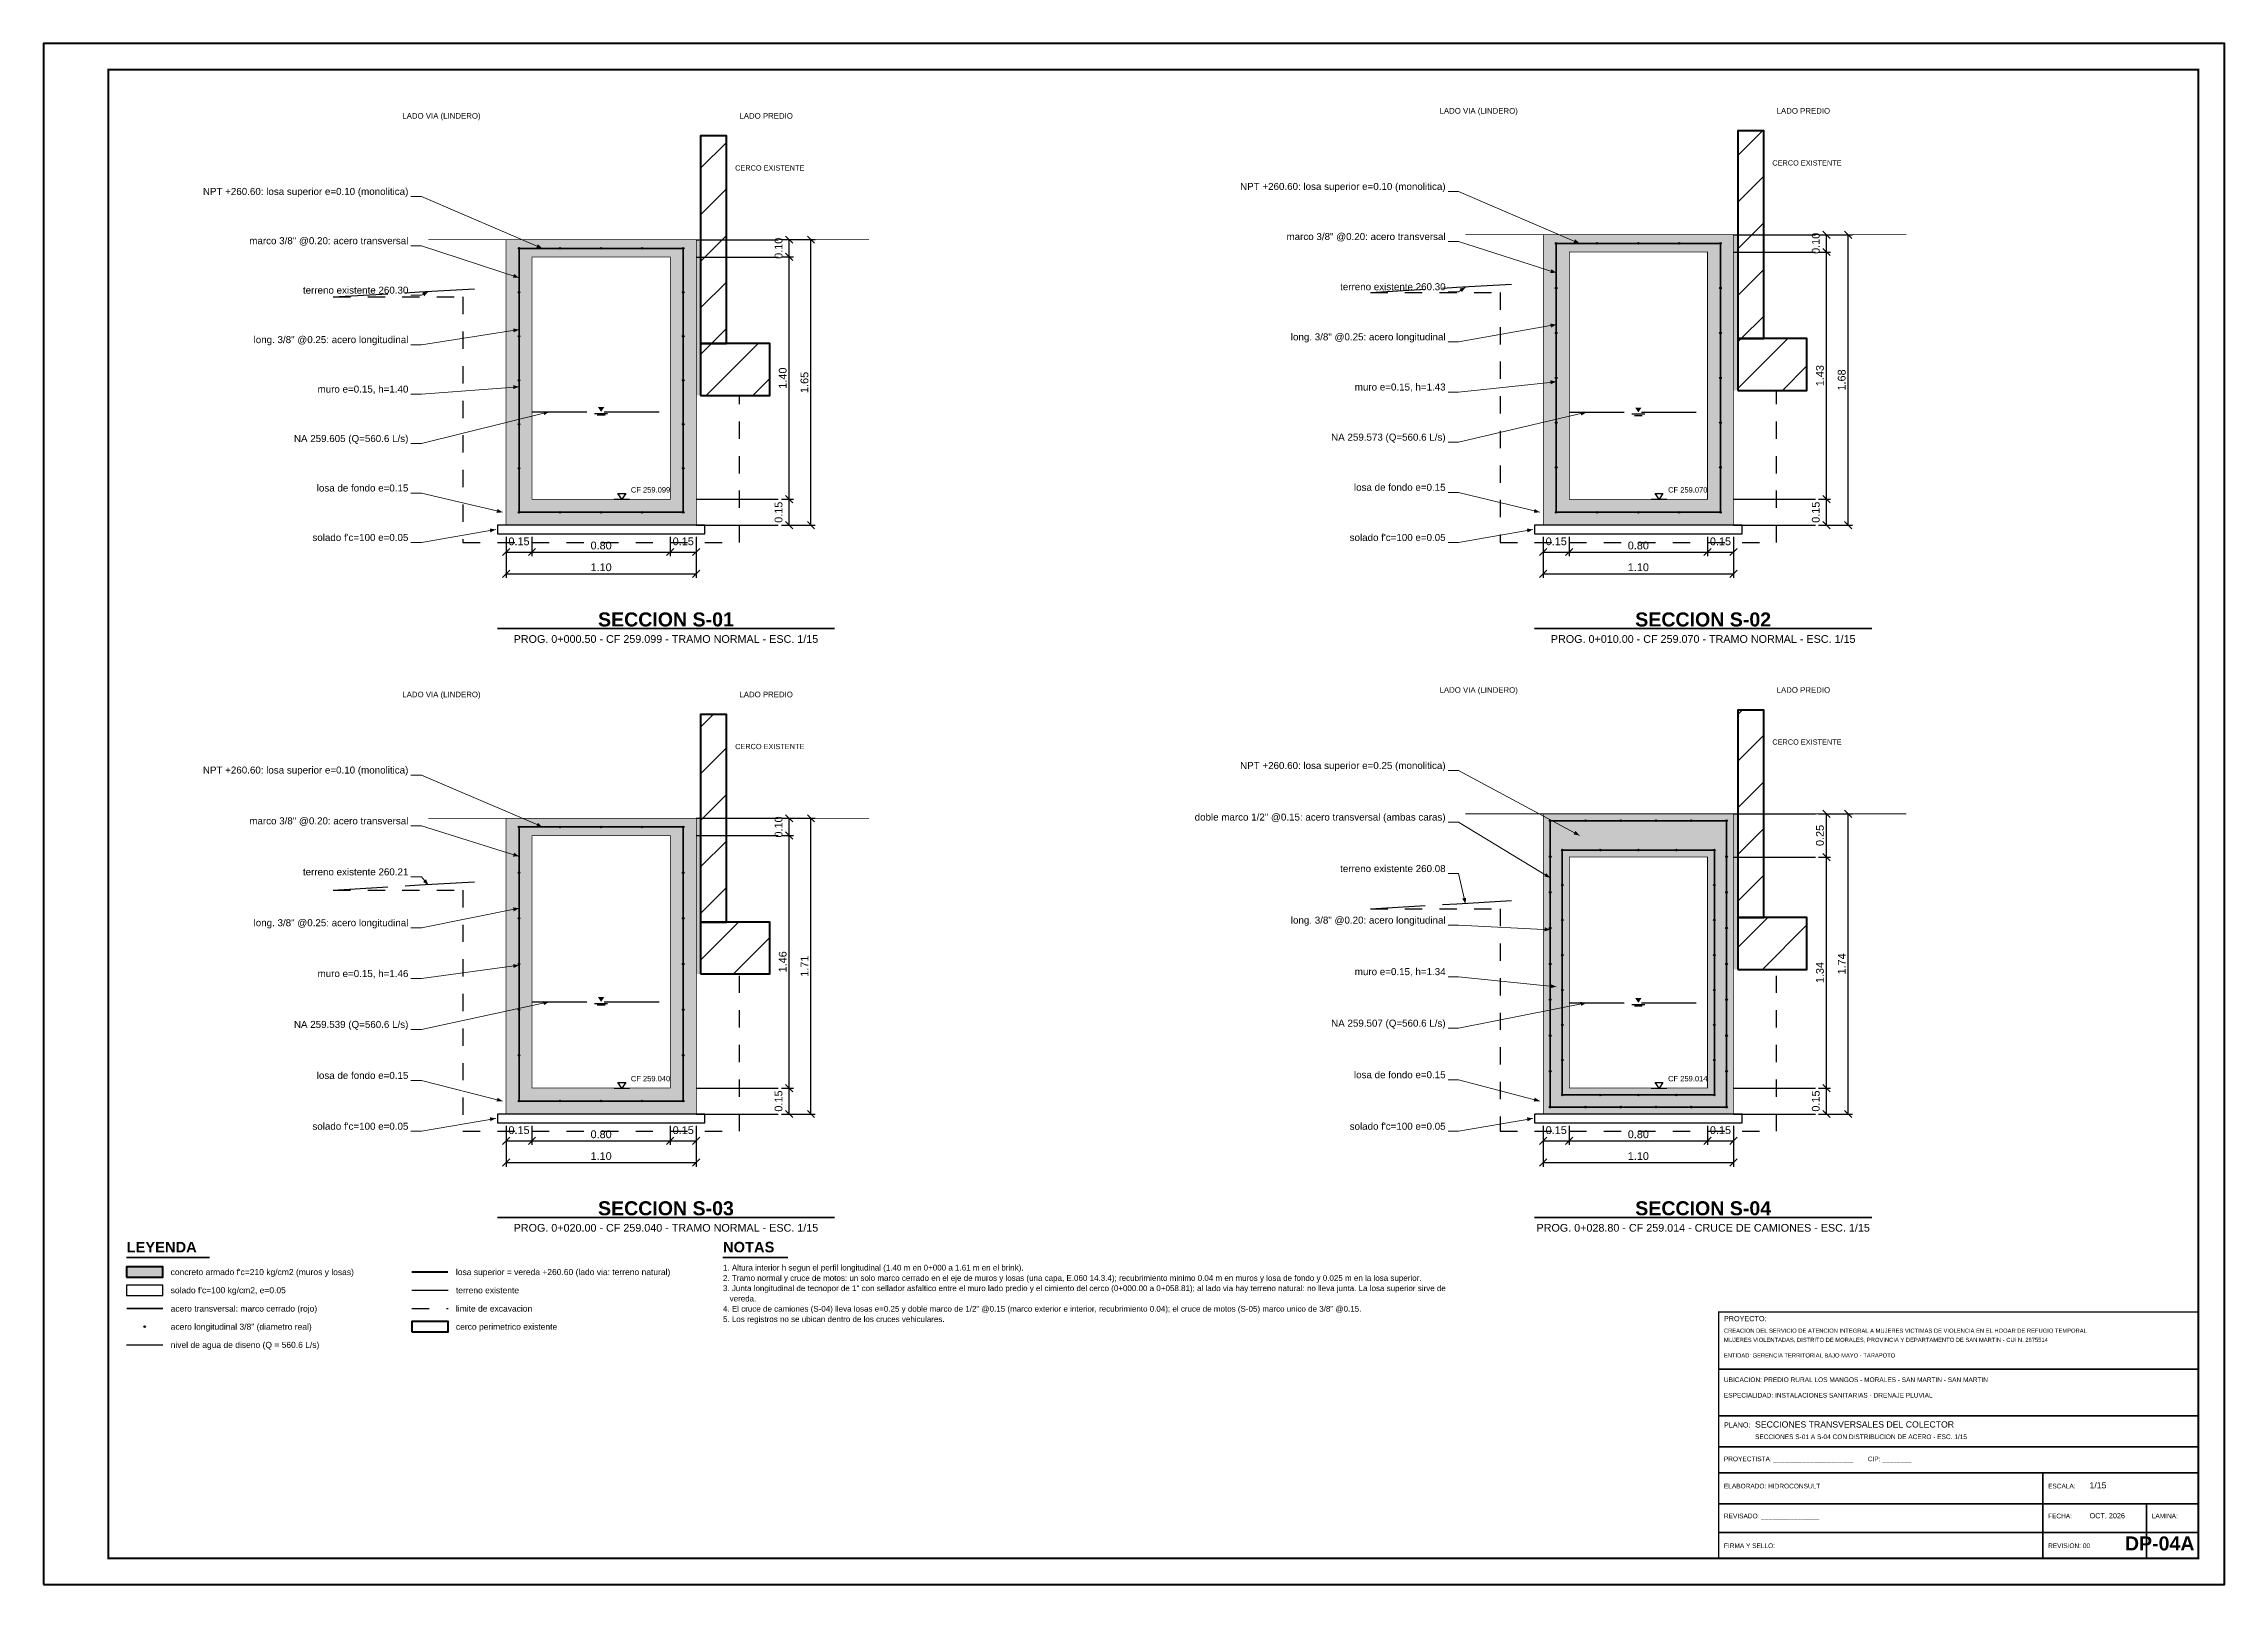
# Model space of a CAD drawing. Header units: metres. Extents: x 349021 to 349543, y 9281040 to 9281959.
# Drawn here: x 349040.98 to 349053.59, y 9281639.79 to 9281648.7 of the extents above; entities that cross this region are included whole.
import ezdxf
from ezdxf.enums import TextEntityAlignment as Align

# ---------------------------------------------------------------- set-up
doc = ezdxf.new("R2010")
doc.units = ezdxf.units.M
doc.header["$LTSCALE"] = 0.25
doc.linetypes.add('DASHED', pattern=[1.524, 1.27, -0.254])
doc.linetypes.add('HIDDEN', pattern=[0.375, 0.25, -0.125])
for name, color, linetype, lineweight in [('ACERO', 1, 'CONTINUOUS', 35), ('AGUA', 150, 'DASHED', 25), ('CERCO', 14, 'CONTINUOUS', 40), ('CONCRETO', 250, 'CONTINUOUS', 50), ('COTAS', 94, 'CONTINUOUS', 18), ('LLAMADAS', 30, 'CONTINUOUS', 18), ('MARCO', 7, 'CONTINUOUS', 50), ('ROTULO', 7, 'CONTINUOUS', 35), ('TERRENO', 7, 'CONTINUOUS', 30), ('TITULOS', 160, 'CONTINUOUS', 35)]:
    doc.layers.add(name, color=color, linetype=linetype, lineweight=lineweight)
for name, color, linetype in [('ACERO-PUNTOS', 5, 'CONTINUOUS'), ('AGUA-SIMBOLO', 150, 'CONTINUOUS'), ('EXCAVACION', 8, 'HIDDEN'), ('GUITARRA', 8, 'CONTINUOUS'), ('JUNTAS', 8, 'DASHED'), ('LEYENDA', 7, 'CONTINUOUS'), ('NIVELES', 7, 'CONTINUOUS'), ('ROTULO-TEXTO', 7, 'CONTINUOUS'), ('SOLADO', 8, 'CONTINUOUS'), ('TERRENO-ACHURADO', 8, 'CONTINUOUS'), ('TERRENO-EXISTENTE', 8, 'DASHED'), ('TEXTOS', 7, 'CONTINUOUS'), ('TEXTOS-NOTAS', 7, 'CONTINUOUS')]:
    doc.layers.add(name, color=color, linetype=linetype)
doc.layers.add('CONCRETO-ACHURADO', color=8, linetype='CONTINUOUS', true_color=0xe2e2e2)
doc.styles.get("Standard").update_dxf_attribs({"font": 'arial.ttf'})
doc.styles.add('TITULOS', font='arialbd.ttf')
doc.dimstyles.new('COT-15', dxfattribs={"dimscale": 0.015, "dimtxt": 3, "dimasz": 2.2, "dimexe": 1.6, "dimexo": 1.2, "dimgap": 1, "dimtad": 1, "dimzin": 0, "dimdsep": 46, "dimtxsty": 'Standard', "dimtsz": 1.4, "dimcen": 2.5, "dimclrd": 256, "dimclre": 256, "dimclrt": 7, "dimazin": 3, "dimtfac": 1, "dimtmove": 0, "dimatfit": 3})

msp = doc.modelspace()

# ---------------------------------------------------------------- texts
at = {"layer": 'LEYENDA'}
for s, p in [("concreto armado f'c=210 kg/cm2 (muros y losas)", (349041.715, 9281641.596)), ('losa superior = vereda +260.60 (lado via: terreno natural)', (349043.365, 9281641.596)), ("solado f'c=100 kg/cm2, e=0.05", (349041.715, 9281641.491)), ('terreno existente', (349043.365, 9281641.491)), ('acero transversal: marco cerrado (rojo)', (349041.715, 9281641.385)), ('acero longitudinal 3/8" (diametro real)', (349041.715, 9281641.28)), ('cerco perimetrico existente', (349043.365, 9281641.28)), ('limite de excavacion', (349043.365, 9281641.385)), ('nivel de agua de diseno (Q = 560.6 L/s)', (349041.715, 9281641.175))]:
    msp.add_text(s, height=0.0351, dxfattribs=at).set_placement(p, align=Align.MIDDLE_LEFT)
at = {"layer": 'NIVELES'}
for s, p in [('CF 259.099', (349044.377, 9281646.104)), ('CF 259.070', (349050.377, 9281646.104)), ('CF 259.040', (349044.377, 9281642.699)), ('CF 259.014', (349050.377, 9281642.699))]:
    msp.add_text(s, height=0.0312, dxfattribs=at).set_placement(p)
at = {"layer": 'ROTULO-TEXTO'}
for s, height, p in [('PROYECTO:', 0.03, (349050.7, 9281641.312)), ('CREACION DEL SERVICIO DE ATENCION INTEGRAL A MUJERES VICTIMAS DE VIOLENCIA EN EL HOGAR DE REFUGIO TEMPORAL', 0.024, (349050.7, 9281641.245)), ('MUJERES VIOLENTADAS, DISTRITO DE MORALES, PROVINCIA Y DEPARTAMENTO DE SAN MARTIN - CUI N. 2675514', 0.024, (349050.7, 9281641.192)), ('ENTIDAD: GERENCIA TERRITORIAL BAJO MAYO - TARAPOTO', 0.024, (349050.7, 9281641.102)), ('UBICACION: PREDIO RURAL LOS MANGOS - MORALES - SAN MARTIN - SAN MARTIN', 0.027, (349050.7, 9281640.96)), ('ESPECIALIDAD: INSTALACIONES SANITARIAS - DRENAJE PLUVIAL', 0.027, (349050.7, 9281640.87)), ('PLANO:', 0.03, (349050.7, 9281640.697)), ('SECCIONES TRANSVERSALES DEL COLECTOR', 0.036, (349050.88, 9281640.697)), ('SECCIONES S-01 A S-04 CON DISTRIBUCION DE ACERO - ESC. 1/15', 0.027, (349050.88, 9281640.63)), ('PROYECTISTA: ______________________        CIP: ________', 0.027, (349050.7, 9281640.502)), ('ELABORADO: HIDROCONSULT', 0.027, (349050.7, 9281640.345)), ('ESCALA:', 0.027, (349052.575, 9281640.345)), ('1/15', 0.036, (349052.815, 9281640.345)), ('REVISADO: ________________', 0.027, (349050.7, 9281640.172)), ('FECHA:', 0.027, (349052.575, 9281640.172)), ('OCT. 2026', 0.03, (349052.815, 9281640.172)), ('LAMINA:', 0.027, (349053.175, 9281640.172)), ('FIRMA Y SELLO:', 0.027, (349050.7, 9281640)), ('REVISION: 00', 0.027, (349052.575, 9281640))]:
    msp.add_text(s, height=height, dxfattribs=at).set_placement(p)
at = {"layer": 'TEXTOS'}
for s, height, p in [('LADO VIA (LINDERO)', 0.0324, (349043.055, 9281648.266)), ('LADO PREDIO', 0.0324, (349045.005, 9281648.266)), ('LADO VIA (LINDERO)', 0.0324, (349049.055, 9281648.295)), ('LADO PREDIO', 0.0324, (349051.005, 9281648.295)), ('CERCO EXISTENTE', 0.03038, (349044.98, 9281647.966)), ('CERCO EXISTENTE', 0.03038, (349050.98, 9281647.995)), ('LADO VIA (LINDERO)', 0.0324, (349043.055, 9281644.92)), ('LADO PREDIO', 0.0324, (349045.005, 9281644.92)), ('LADO VIA (LINDERO)', 0.0324, (349049.055, 9281644.946)), ('LADO PREDIO', 0.0324, (349051.005, 9281644.946)), ('CERCO EXISTENTE', 0.03038, (349044.98, 9281644.62)), ('CERCO EXISTENTE', 0.03038, (349050.98, 9281644.646))]:
    msp.add_text(s, height=height, dxfattribs=at).set_placement(p)
for s, p in [('NPT +260.60: losa superior e=0.10 (monolitica)', (349043.09, 9281647.825)), ('NPT +260.60: losa superior e=0.10 (monolitica)', (349049.09, 9281647.854)), ('marco 3/8" @0.20: acero transversal', (349049.09, 9281647.564)), ('marco 3/8" @0.20: acero transversal', (349043.09, 9281647.54)), ('terreno existente 260.30', (349043.09, 9281647.254)), ('terreno existente 260.30', (349049.09, 9281647.274)), ('long. 3/8" @0.25: acero longitudinal', (349043.09, 9281646.968)), ('long. 3/8" @0.25: acero longitudinal', (349049.09, 9281646.984)), ('muro e=0.15, h=1.40', (349043.09, 9281646.682)), ('muro e=0.15, h=1.43', (349049.09, 9281646.694)), ('NA 259.605 (Q=560.6 L/s)', (349043.09, 9281646.396)), ('NA 259.573 (Q=560.6 L/s)', (349049.09, 9281646.404)), ('losa de fondo e=0.15', (349043.09, 9281646.11)), ('losa de fondo e=0.15', (349049.09, 9281646.114)), ("solado f'c=100 e=0.05", (349043.09, 9281645.824)), ("solado f'c=100 e=0.05", (349049.09, 9281645.824)), ('NPT +260.60: losa superior e=0.10 (monolitica)', (349043.09, 9281644.479)), ('NPT +260.60: losa superior e=0.25 (monolitica)', (349049.09, 9281644.505)), ('marco 3/8" @0.20: acero transversal', (349043.09, 9281644.185)), ('doble marco 1/2" @0.15: acero transversal (ambas caras)', (349049.09, 9281644.207)), ('terreno existente 260.08', (349049.09, 9281643.909)), ('terreno existente 260.21', (349043.09, 9281643.89)), ('long. 3/8" @0.25: acero longitudinal', (349043.09, 9281643.596)), ('long. 3/8" @0.20: acero longitudinal', (349049.09, 9281643.611)), ('muro e=0.15, h=1.46', (349043.09, 9281643.302)), ('muro e=0.15, h=1.34', (349049.09, 9281643.313)), ('NA 259.507 (Q=560.6 L/s)', (349049.09, 9281643.015)), ('NA 259.539 (Q=560.6 L/s)', (349043.09, 9281643.008)), ('losa de fondo e=0.15', (349043.09, 9281642.713)), ('losa de fondo e=0.15', (349049.09, 9281642.717)), ("solado f'c=100 e=0.05", (349043.09, 9281642.419)), ("solado f'c=100 e=0.05", (349049.09, 9281642.419))]:
    msp.add_text(s, height=0.0405, dxfattribs=at).set_placement(p, align=Align.RIGHT)
for s, p in [('PROG. 0+000.50 - CF 259.099 - TRAMO NORMAL - ESC. 1/15', (349044.58, 9281645.257)), ('PROG. 0+010.00 - CF 259.070 - TRAMO NORMAL - ESC. 1/15', (349050.58, 9281645.257)), ('PROG. 0+020.00 - CF 259.040 - TRAMO NORMAL - ESC. 1/15', (349044.58, 9281641.852)), ('PROG. 0+028.80 - CF 259.014 - CRUCE DE CAMIONES - ESC. 1/15', (349050.58, 9281641.852))]:
    msp.add_text(s, height=0.04455, dxfattribs=at).set_placement(p, align=Align.MIDDLE_CENTER)
at = {"layer": 'TEXTOS-NOTAS'}
for s, height, p in [('2. Tramo normal y cruce de motos: un solo marco cerrado en el eje de muros y losas (una capa, E.060 14.3.4); recubrimiento minimo 0.04 m en muros y losa de fondo y 0.025 m en la losa superior.', 0.03315, (349044.91, 9281641.545)), ('1. Altura interior h segun el perfil longitudinal (1.40 m en 0+000 a 1.61 m en el brink).', 0.03315, (349044.91, 9281641.605)), ('3. Junta longitudinal de tecnopor de 1" con sellador asfaltico entre el muro lado predio y el cimiento del cerco (0+000.00 a 0+058.81); al lado via hay terreno natural: no lleva junta. La losa superior sirve de', 0.03315, (349044.91, 9281641.486)), ('   vereda.', 0.0331, (349044.91, 9281641.426)), ('4. El cruce de camiones (S-04) lleva losas e=0.25 y doble marco de 1/2" @0.15 (marco exterior e interior, recubrimiento 0.04); el cruce de motos (S-05) marco unico de 3/8" @0.15.', 0.03315, (349044.91, 9281641.367)), ('5. Los registros no se ubican dentro de los cruces vehiculares.', 0.03315, (349044.91, 9281641.307))]:
    msp.add_text(s, height=height, dxfattribs=at).set_placement(p)
at = {"layer": 'TITULOS', "style": 'TITULOS'}
for s, p in [('SECCION S-01', (349044.58, 9281645.37)), ('SECCION S-02', (349050.58, 9281645.37)), ('SECCION S-03', (349044.58, 9281641.965)), ('SECCION S-04', (349050.58, 9281641.965))]:
    msp.add_text(s, height=0.081, dxfattribs=at).set_placement(p, align=Align.MIDDLE_CENTER)
for s, p in [('LEYENDA', (349041.46, 9281641.71)), ('NOTAS', (349044.91, 9281641.71))]:
    msp.add_text(s, height=0.0608, dxfattribs=at).set_placement(p)
msp.add_text('DP-04A', height=0.081, dxfattribs=at).set_placement((349053.422, 9281639.962), align=Align.BOTTOM_RIGHT)

# ---------------------------------------------------------------- blocks, each defined once
blk = doc.blocks.new('ACERO-38')
at = {"layer": 'ACERO-PUNTOS'}
h = blk.add_hatch(color=5, dxfattribs=at)
h.dxf.hatch_style = 1
h.paths.add_polyline_path([(-0.00475, 0, 1), (0.00475, 0, 1)])
at = {"layer": 'ACERO-PUNTOS', "color": 5}
blk.add_circle((0, 0), 0.00475, dxfattribs=at)
blk = doc.blocks.new('SIMB-AGUA')
at = {"layer": 'AGUA-SIMBOLO'}
for p, q in [((-2.5, -0.6), (2.5, -0.6)), ((-1.5, -1.2), (1.5, -1.2))]:
    blk.add_line(p, q, dxfattribs=at)
blk.add_solid([(0, 0), (-1.2, 1.8), (1.2, 1.8)], dxfattribs=at)
blk = doc.blocks.new('_OBLIQUE')
at = {"color": 0, "linetype": 'BYBLOCK'}
blk.add_line((-0.5, -0.5), (0.5, 0.5), dxfattribs=at)
blk = doc.blocks.new('*D36')
for p, q in [((349045.248, 9281647.4665), (349045.317, 9281647.4665)), ((349045.293, 9281646.065), (349045.293, 9281647.4665)), ((349045.248, 9281646.065), (349045.317, 9281646.065))]:
    blk.add_line(p, q)
at = {"layer": 'Defpoints'}
for p in [(349045.23, 9281647.4665), (349045.23, 9281646.065), (349045.293, 9281646.065)]:
    blk.add_point(p, dxfattribs=at)
at = {"layer": 'COTAS', "xscale": 0.041999999999999996, "yscale": 0.041999999999999996, "rotation": 90}
for p in [(349045.293, 9281647.4665), (349045.293, 9281646.065)]:
    blk.add_blockref('_OBLIQUE', p, dxfattribs=at)
at = {"layer": 'COTAS', "color": 7, "insert": (349045.2555, 9281646.76575), "char_height": 0.045, "attachment_point": 5, "rotation": 90}
blk.add_mtext('1.40', dxfattribs=at)
blk = doc.blocks.new('*D37')
for p, q in [((349045.248, 9281647.5665), (349045.317, 9281647.5665)), ((349045.293, 9281647.4665), (349045.293, 9281647.5665)), ((349045.248, 9281647.4665), (349045.317, 9281647.4665))]:
    blk.add_line(p, q)
at = {"layer": 'Defpoints'}
for p in [(349045.23, 9281647.5665), (349045.23, 9281647.4665), (349045.293, 9281647.4665)]:
    blk.add_point(p, dxfattribs=at)
at = {"layer": 'COTAS', "xscale": 0.041999999999999996, "yscale": 0.041999999999999996, "rotation": 90}
for p in [(349045.293, 9281647.5665), (349045.293, 9281647.4665)]:
    blk.add_blockref('_OBLIQUE', p, dxfattribs=at)
at = {"layer": 'COTAS', "color": 7, "insert": (349045.2315, 9281647.5165), "char_height": 0.045, "attachment_point": 5, "rotation": 90}
blk.add_mtext('0.10', dxfattribs=at)
blk = doc.blocks.new('*D38')
for p, q in [((349045.248, 9281647.5665), (349045.443, 9281647.5665)), ((349045.419, 9281645.915), (349045.419, 9281647.5665)), ((349045.248, 9281645.915), (349045.443, 9281645.915))]:
    blk.add_line(p, q)
at = {"layer": 'Defpoints'}
for p in [(349045.23, 9281647.5665), (349045.23, 9281645.915), (349045.419, 9281645.915)]:
    blk.add_point(p, dxfattribs=at)
at = {"layer": 'COTAS', "xscale": 0.041999999999999996, "yscale": 0.041999999999999996, "rotation": 90}
for p in [(349045.419, 9281647.5665), (349045.419, 9281645.915)]:
    blk.add_blockref('_OBLIQUE', p, dxfattribs=at)
at = {"layer": 'COTAS', "color": 7, "insert": (349045.3815, 9281646.74075), "char_height": 0.045, "attachment_point": 5, "rotation": 90}
blk.add_mtext('1.65', dxfattribs=at)
blk = doc.blocks.new('SIMB-NIVEL')
at = {"layer": 'NIVELES'}
blk.add_line((-3, 0), (3, 0), dxfattribs=at)
blk.add_lwpolyline([(0, 0), (-1.5, 2.2), (1.5, 2.2)], close=True, dxfattribs=at)

# ---------------------------------------------------------------- dimensions: what is measured, and where the dimension line sits
at = {"layer": 'COTAS'}
for base, p1, p2 in [((349051.293, 9281647.495), (349051.23, 9281647.495), (349051.23, 9281647.595)), ((349051.419, 9281645.915), (349051.23, 9281645.915), (349051.23, 9281647.595)), ((349051.293, 9281646.065), (349051.23, 9281646.065), (349051.23, 9281647.495)), ((349045.293, 9281645.915), (349045.23, 9281645.915), (349045.23, 9281646.065)), ((349051.293, 9281645.915), (349051.23, 9281645.915), (349051.23, 9281646.065)), ((349045.293, 9281644.12), (349045.23, 9281644.12), (349045.23, 9281644.22)), ((349045.419, 9281642.51), (349045.23, 9281642.51), (349045.23, 9281644.22)), ((349051.293, 9281643.996), (349051.23, 9281643.996), (349051.23, 9281644.246)), ((349051.419, 9281642.51), (349051.23, 9281642.51), (349051.23, 9281644.246)), ((349045.293, 9281642.66), (349045.23, 9281642.66), (349045.23, 9281644.12)), ((349051.293, 9281642.66), (349051.23, 9281642.66), (349051.23, 9281643.996)), ((349045.293, 9281642.51), (349045.23, 9281642.51), (349045.23, 9281642.66)), ((349051.293, 9281642.51), (349051.23, 9281642.51), (349051.23, 9281642.66))]:
    msp.add_linear_dim(base=base, p1=p1, p2=p2, angle=90, dimstyle='COT-15', dxfattribs=at).render()
for base, p1, p2, picture, middle in [((349045.293, 9281647.466), (349045.23, 9281647.466), (349045.23, 9281647.566), '*D37', (349045.231, 9281647.516)), ((349045.293, 9281646.065), (349045.23, 9281646.065), (349045.23, 9281647.466), '*D36', (349045.256, 9281646.766)), ((349045.419, 9281645.915), (349045.23, 9281645.915), (349045.23, 9281647.566), '*D38', (349045.382, 9281646.741))]:
    dim = msp.add_linear_dim(base=base, p1=p1, p2=p2, angle=90, dimstyle='COT-15', dxfattribs=at)
    dim.commit()
    dim.dimension.update_dxf_attribs({"geometry": picture, "text_midpoint": middle})
for base, p1, p2 in [((349043.655, 9281645.76), (349043.655, 9281645.865), (349043.805, 9281645.865)), ((349043.655, 9281645.634), (349043.655, 9281645.865), (349044.755, 9281645.865)), ((349043.805, 9281645.76), (349043.805, 9281645.865), (349044.605, 9281645.865)), ((349044.605, 9281645.76), (349044.605, 9281645.865), (349044.755, 9281645.865)), ((349049.655, 9281645.76), (349049.655, 9281645.865), (349049.805, 9281645.865)), ((349049.655, 9281645.634), (349049.655, 9281645.865), (349050.755, 9281645.865)), ((349049.805, 9281645.76), (349049.805, 9281645.865), (349050.605, 9281645.865)), ((349050.605, 9281645.76), (349050.605, 9281645.865), (349050.755, 9281645.865)), ((349043.655, 9281642.355), (349043.655, 9281642.46), (349043.805, 9281642.46)), ((349043.655, 9281642.229), (349043.655, 9281642.46), (349044.755, 9281642.46)), ((349043.805, 9281642.355), (349043.805, 9281642.46), (349044.605, 9281642.46)), ((349044.605, 9281642.355), (349044.605, 9281642.46), (349044.755, 9281642.46)), ((349049.655, 9281642.355), (349049.655, 9281642.46), (349049.805, 9281642.46)), ((349049.655, 9281642.229), (349049.655, 9281642.46), (349050.755, 9281642.46)), ((349049.805, 9281642.355), (349049.805, 9281642.46), (349050.605, 9281642.46)), ((349050.605, 9281642.355), (349050.605, 9281642.46), (349050.755, 9281642.46))]:
    msp.add_linear_dim(base=base, p1=p1, p2=p2, dimstyle='COT-15', dxfattribs=at).render()

# ---------------------------------------------------------------- hatches: boundary and pattern name
at = {"layer": 'CONCRETO-ACHURADO', "true_color": 0xe2e2e2}
h = msp.add_hatch(color=7, dxfattribs=at)
h.dxf.hatch_style = 1
h.paths.add_polyline_path([(349043.655, 9281647.466), (349044.755, 9281647.466), (349044.755, 9281647.566), (349043.655, 9281647.566)])
h = msp.add_hatch(color=7, dxfattribs=at)
h.dxf.hatch_style = 1
h.paths.add_polyline_path([(349049.655, 9281647.495), (349050.755, 9281647.495), (349050.755, 9281647.595), (349049.655, 9281647.595)])
h = msp.add_hatch(color=7, dxfattribs=at)
h.dxf.hatch_style = 1
h.paths.add_polyline_path([(349049.655, 9281646.065), (349049.805, 9281646.065), (349049.805, 9281647.495), (349049.655, 9281647.495)])
h = msp.add_hatch(color=7, dxfattribs=at)
h.dxf.hatch_style = 1
h.paths.add_polyline_path([(349050.605, 9281646.065), (349050.755, 9281646.065), (349050.755, 9281647.495), (349050.605, 9281647.495)])
h = msp.add_hatch(color=7, dxfattribs=at)
h.dxf.hatch_style = 1
h.paths.add_polyline_path([(349043.655, 9281646.065), (349043.805, 9281646.065), (349043.805, 9281647.466), (349043.655, 9281647.466)])
h = msp.add_hatch(color=7, dxfattribs=at)
h.dxf.hatch_style = 1
h.paths.add_polyline_path([(349044.605, 9281646.065), (349044.755, 9281646.065), (349044.755, 9281647.466), (349044.605, 9281647.466)])
h = msp.add_hatch(color=7, dxfattribs=at)
h.dxf.hatch_style = 1
h.paths.add_polyline_path([(349043.655, 9281645.915), (349044.755, 9281645.915), (349044.755, 9281646.065), (349043.655, 9281646.065)])
h = msp.add_hatch(color=7, dxfattribs=at)
h.dxf.hatch_style = 1
h.paths.add_polyline_path([(349049.655, 9281645.915), (349050.755, 9281645.915), (349050.755, 9281646.065), (349049.655, 9281646.065)])
h = msp.add_hatch(color=7, dxfattribs=at)
h.dxf.hatch_style = 1
h.paths.add_polyline_path([(349043.655, 9281644.12), (349044.755, 9281644.12), (349044.755, 9281644.22), (349043.655, 9281644.22)])
h = msp.add_hatch(color=7, dxfattribs=at)
h.dxf.hatch_style = 1
h.paths.add_polyline_path([(349049.655, 9281643.996), (349050.755, 9281643.996), (349050.755, 9281644.246), (349049.655, 9281644.246)])
h = msp.add_hatch(color=7, dxfattribs=at)
h.dxf.hatch_style = 1
h.paths.add_polyline_path([(349043.655, 9281642.66), (349043.805, 9281642.66), (349043.805, 9281644.12), (349043.655, 9281644.12)])
h = msp.add_hatch(color=7, dxfattribs=at)
h.dxf.hatch_style = 1
h.paths.add_polyline_path([(349044.605, 9281642.66), (349044.755, 9281642.66), (349044.755, 9281644.12), (349044.605, 9281644.12)])
h = msp.add_hatch(color=7, dxfattribs=at)
h.dxf.hatch_style = 1
h.paths.add_polyline_path([(349049.655, 9281642.66), (349049.805, 9281642.66), (349049.805, 9281643.996), (349049.655, 9281643.996)])
h = msp.add_hatch(color=7, dxfattribs=at)
h.dxf.hatch_style = 1
h.paths.add_polyline_path([(349050.605, 9281642.66), (349050.755, 9281642.66), (349050.755, 9281643.996), (349050.605, 9281643.996)])
h = msp.add_hatch(color=7, dxfattribs=at)
h.dxf.hatch_style = 1
h.paths.add_polyline_path([(349043.655, 9281642.51), (349044.755, 9281642.51), (349044.755, 9281642.66), (349043.655, 9281642.66)])
h = msp.add_hatch(color=7, dxfattribs=at)
h.dxf.hatch_style = 1
h.paths.add_polyline_path([(349049.655, 9281642.51), (349050.755, 9281642.51), (349050.755, 9281642.66), (349049.655, 9281642.66)])
h = msp.add_hatch(color=7, dxfattribs=at)
h.dxf.hatch_style = 1
h.paths.add_polyline_path([(349041.46, 9281641.566), (349041.67, 9281641.566), (349041.67, 9281641.626), (349041.46, 9281641.626)])
at = {"layer": 'JUNTAS'}
h = msp.add_hatch(color=7, dxfattribs=at)
h.dxf.hatch_style = 1
h.paths.add_polyline_path([(349044.755, 9281646.666), (349044.78, 9281646.666), (349044.78, 9281647.566), (349044.755, 9281647.566)])
h = msp.add_hatch(color=7, dxfattribs=at)
h.dxf.hatch_style = 1
h.paths.add_polyline_path([(349050.755, 9281646.695), (349050.78, 9281646.695), (349050.78, 9281647.595), (349050.755, 9281647.595)])
h = msp.add_hatch(color=7, dxfattribs=at)
h.dxf.hatch_style = 1
h.paths.add_polyline_path([(349044.755, 9281643.32), (349044.78, 9281643.32), (349044.78, 9281644.22), (349044.755, 9281644.22)])
h = msp.add_hatch(color=7, dxfattribs=at)
h.dxf.hatch_style = 1
h.paths.add_polyline_path([(349050.755, 9281643.346), (349050.78, 9281643.346), (349050.78, 9281644.246), (349050.755, 9281644.246)])
at = {"layer": 'TERRENO-ACHURADO'}
h = msp.add_hatch(dxfattribs=at)
h.set_pattern_fill('ANSI31', scale=0.06)
h.paths.add_polyline_path([(349044.78, 9281646.966), (349044.93, 9281646.966), (349044.93, 9281648.166), (349044.78, 9281648.166)])
h = msp.add_hatch(dxfattribs=at)
h.set_pattern_fill('ANSI31', scale=0.06)
h.paths.add_polyline_path([(349050.78, 9281646.995), (349050.93, 9281646.995), (349050.93, 9281648.195), (349050.78, 9281648.195)])
h = msp.add_hatch(dxfattribs=at)
h.set_pattern_fill('ANSI31', scale=0.06)
h.paths.add_polyline_path([(349044.78, 9281646.666), (349045.18, 9281646.666), (349045.18, 9281646.966), (349044.78, 9281646.966)])
h = msp.add_hatch(dxfattribs=at)
h.set_pattern_fill('ANSI31', scale=0.06)
h.paths.add_polyline_path([(349050.78, 9281646.695), (349051.18, 9281646.695), (349051.18, 9281646.995), (349050.78, 9281646.995)])
h = msp.add_hatch(dxfattribs=at)
h.set_pattern_fill('ANSI31', scale=0.06)
h.paths.add_polyline_path([(349050.78, 9281643.646), (349050.93, 9281643.646), (349050.93, 9281644.846), (349050.78, 9281644.846)])
h = msp.add_hatch(dxfattribs=at)
h.set_pattern_fill('ANSI31', scale=0.06)
h.paths.add_polyline_path([(349044.78, 9281643.62), (349044.93, 9281643.62), (349044.93, 9281644.82), (349044.78, 9281644.82)])
h = msp.add_hatch(dxfattribs=at)
h.set_pattern_fill('ANSI31', scale=0.06)
h.paths.add_polyline_path([(349044.78, 9281643.32), (349045.18, 9281643.32), (349045.18, 9281643.62), (349044.78, 9281643.62)])
h = msp.add_hatch(dxfattribs=at)
h.set_pattern_fill('ANSI31', scale=0.06)
h.paths.add_polyline_path([(349050.78, 9281643.346), (349051.18, 9281643.346), (349051.18, 9281643.646), (349050.78, 9281643.646)])

# ---------------------------------------------------------------- linework, layer by layer
at = {"layer": 'ACERO'}
for points in [[(349043.73, 9281645.99), (349044.68, 9281645.99), (349044.68, 9281647.516), (349043.73, 9281647.516)], [(349049.73, 9281645.99), (349050.68, 9281645.99), (349050.68, 9281647.545), (349049.73, 9281647.545)], [(349049.695, 9281642.55), (349050.715, 9281642.55), (349050.715, 9281644.206), (349049.695, 9281644.206)], [(349043.73, 9281642.585), (349044.68, 9281642.585), (349044.68, 9281644.17), (349043.73, 9281644.17)], [(349049.765, 9281642.62), (349050.645, 9281642.62), (349050.645, 9281644.036), (349049.765, 9281644.036)]]:
    msp.add_lwpolyline(points, close=True, dxfattribs=at)
at = {"layer": 'ACERO', "const_width": 0.0105}
msp.add_lwpolyline([(349041.46, 9281641.385), (349041.67, 9281641.385)], dxfattribs=at)
at = {"layer": 'AGUA'}
for p, q in [((349043.805, 9281646.571), (349044.605, 9281646.571)), ((349049.805, 9281646.568), (349050.605, 9281646.568)), ((349043.805, 9281643.159), (349044.605, 9281643.159)), ((349049.805, 9281643.153), (349050.605, 9281643.153)), ((349041.46, 9281641.175), (349041.67, 9281641.175))]:
    msp.add_line(p, q, dxfattribs=at)
at = {"layer": 'CERCO'}
for points in [[(349044.78, 9281646.966), (349044.93, 9281646.966), (349044.93, 9281648.166), (349044.78, 9281648.166)], [(349050.78, 9281646.995), (349050.93, 9281646.995), (349050.93, 9281648.195), (349050.78, 9281648.195)], [(349044.78, 9281646.666), (349045.18, 9281646.666), (349045.18, 9281646.966), (349044.78, 9281646.966)], [(349050.78, 9281646.695), (349051.18, 9281646.695), (349051.18, 9281646.995), (349050.78, 9281646.995)], [(349050.78, 9281643.646), (349050.93, 9281643.646), (349050.93, 9281644.846), (349050.78, 9281644.846)], [(349044.78, 9281643.62), (349044.93, 9281643.62), (349044.93, 9281644.82), (349044.78, 9281644.82)], [(349044.78, 9281643.32), (349045.18, 9281643.32), (349045.18, 9281643.62), (349044.78, 9281643.62)], [(349050.78, 9281643.346), (349051.18, 9281643.346), (349051.18, 9281643.646), (349050.78, 9281643.646)], [(349043.11, 9281641.25), (349043.32, 9281641.25), (349043.32, 9281641.31), (349043.11, 9281641.31)]]:
    msp.add_lwpolyline(points, close=True, dxfattribs=at)
at = {"layer": 'CONCRETO', "const_width": 0.004}
for points in [[(349049.655, 9281645.915), (349050.755, 9281645.915), (349050.755, 9281647.595), (349049.655, 9281647.595)], [(349043.655, 9281645.915), (349044.755, 9281645.915), (349044.755, 9281647.566), (349043.655, 9281647.566)], [(349049.805, 9281646.065), (349050.605, 9281646.065), (349050.605, 9281647.495), (349049.805, 9281647.495)], [(349043.805, 9281646.065), (349044.605, 9281646.065), (349044.605, 9281647.466), (349043.805, 9281647.466)], [(349043.655, 9281642.51), (349044.755, 9281642.51), (349044.755, 9281644.22), (349043.655, 9281644.22)], [(349049.655, 9281642.51), (349050.755, 9281642.51), (349050.755, 9281644.246), (349049.655, 9281644.246)], [(349043.805, 9281642.66), (349044.605, 9281642.66), (349044.605, 9281644.12), (349043.805, 9281644.12)], [(349049.805, 9281642.66), (349050.605, 9281642.66), (349050.605, 9281643.996), (349049.805, 9281643.996)]]:
    msp.add_lwpolyline(points, close=True, dxfattribs=at)
at = {"layer": 'CONCRETO'}
msp.add_lwpolyline([(349041.46, 9281641.566), (349041.67, 9281641.566), (349041.67, 9281641.626), (349041.46, 9281641.626)], close=True, dxfattribs=at)
at = {"layer": 'EXCAVACION'}
msp.add_line((349043.11, 9281641.385), (349043.32, 9281641.385), dxfattribs=at)
for points in [[(349042.655, 9281647.235), (349043.405, 9281647.235), (349043.405, 9281645.815), (349045.005, 9281645.815), (349045.005, 9281646.666)], [(349048.655, 9281647.261), (349049.405, 9281647.261), (349049.405, 9281645.815), (349051.005, 9281645.815), (349051.005, 9281646.695)], [(349042.655, 9281643.805), (349043.405, 9281643.805), (349043.405, 9281642.41), (349045.005, 9281642.41), (349045.005, 9281643.32)], [(349048.655, 9281643.696), (349049.405, 9281643.696), (349049.405, 9281642.41), (349051.005, 9281642.41), (349051.005, 9281643.346)]]:
    msp.add_lwpolyline(points, dxfattribs=at)
at = {"layer": 'GUITARRA'}
for p, q in [((349044.755, 9281647.566), (349045.23, 9281647.566)), ((349050.755, 9281647.595), (349051.23, 9281647.595)), ((349050.755, 9281647.495), (349051.23, 9281647.495)), ((349044.755, 9281647.466), (349045.23, 9281647.466)), ((349044.755, 9281646.065), (349045.23, 9281646.065)), ((349050.755, 9281646.065), (349051.23, 9281646.065)), ((349044.755, 9281645.915), (349045.23, 9281645.915)), ((349050.755, 9281645.915), (349051.23, 9281645.915)), ((349044.755, 9281644.22), (349045.23, 9281644.22)), ((349050.755, 9281644.246), (349051.23, 9281644.246)), ((349044.755, 9281644.12), (349045.23, 9281644.12)), ((349050.755, 9281643.996), (349051.23, 9281643.996)), ((349044.755, 9281642.66), (349045.23, 9281642.66)), ((349050.755, 9281642.66), (349051.23, 9281642.66)), ((349044.755, 9281642.51), (349045.23, 9281642.51)), ((349050.755, 9281642.51), (349051.23, 9281642.51))]:
    msp.add_line(p, q, dxfattribs=at)
at = {"layer": 'LLAMADAS'}
for p, q in [((349043.105, 9281647.816), (349043.165, 9281647.816)), ((349043.165, 9281647.816), (349043.865, 9281647.516)), ((349049.105, 9281647.845), (349049.165, 9281647.845)), ((349049.165, 9281647.845), (349049.865, 9281647.545)), ((349043.105, 9281647.531), (349043.165, 9281647.531)), ((349043.165, 9281647.531), (349043.73, 9281647.346)), ((349049.105, 9281647.555), (349049.165, 9281647.555)), ((349049.165, 9281647.555), (349049.73, 9281647.375)), ((349043.105, 9281647.245), (349043.165, 9281647.245)), ((349043.165, 9281647.245), (349043.205, 9281647.264)), ((349049.105, 9281647.265), (349049.165, 9281647.265)), ((349049.165, 9281647.265), (349049.205, 9281647.291)), ((349043.165, 9281646.959), (349043.73, 9281647.046)), ((349049.105, 9281646.975), (349049.165, 9281646.975)), ((349049.165, 9281646.975), (349049.73, 9281647.075)), ((349043.105, 9281646.959), (349043.165, 9281646.959)), ((349043.165, 9281646.673), (349043.73, 9281646.716)), ((349049.165, 9281646.685), (349049.73, 9281646.745)), ((349043.105, 9281646.673), (349043.165, 9281646.673)), ((349049.105, 9281646.685), (349049.165, 9281646.685)), ((349043.165, 9281646.387), (349043.905, 9281646.571)), ((349049.165, 9281646.395), (349049.905, 9281646.568)), ((349043.105, 9281646.387), (349043.165, 9281646.387)), ((349049.105, 9281646.395), (349049.165, 9281646.395)), ((349043.105, 9281646.101), (349043.165, 9281646.101)), ((349043.165, 9281646.101), (349043.635, 9281645.99)), ((349049.105, 9281646.105), (349049.165, 9281646.105)), ((349049.165, 9281646.105), (349049.635, 9281645.99)), ((349043.165, 9281645.815), (349043.595, 9281645.89)), ((349049.165, 9281645.815), (349049.595, 9281645.89)), ((349043.105, 9281645.815), (349043.165, 9281645.815)), ((349049.105, 9281645.815), (349049.165, 9281645.815)), ((349043.105, 9281644.47), (349043.165, 9281644.47)), ((349043.165, 9281644.47), (349043.865, 9281644.17)), ((349049.105, 9281644.496), (349049.165, 9281644.496)), ((349049.165, 9281644.496), (349049.865, 9281644.121)), ((349049.105, 9281644.198), (349049.165, 9281644.198)), ((349049.165, 9281644.198), (349049.695, 9281643.876)), ((349043.105, 9281644.176), (349043.165, 9281644.176)), ((349043.165, 9281644.176), (349043.73, 9281644)), ((349043.105, 9281643.881), (349043.165, 9281643.881)), ((349043.165, 9281643.881), (349043.205, 9281643.835)), ((349049.105, 9281643.9), (349049.165, 9281643.9)), ((349049.165, 9281643.9), (349049.205, 9281643.726)), ((349043.165, 9281643.587), (349043.73, 9281643.7)), ((349043.105, 9281643.587), (349043.165, 9281643.587)), ((349049.105, 9281643.602), (349049.165, 9281643.602)), ((349049.165, 9281643.602), (349049.695, 9281643.576)), ((349043.165, 9281643.293), (349043.73, 9281643.37)), ((349043.105, 9281643.293), (349043.165, 9281643.293)), ((349049.105, 9281643.304), (349049.165, 9281643.304)), ((349049.165, 9281643.304), (349049.73, 9281643.246)), ((349043.165, 9281642.999), (349043.905, 9281643.159)), ((349049.165, 9281643.006), (349049.905, 9281643.153)), ((349043.105, 9281642.999), (349043.165, 9281642.999)), ((349049.105, 9281643.006), (349049.165, 9281643.006)), ((349043.105, 9281642.704), (349043.165, 9281642.704)), ((349043.165, 9281642.704), (349043.635, 9281642.585)), ((349049.105, 9281642.708), (349049.165, 9281642.708)), ((349049.165, 9281642.708), (349049.635, 9281642.585)), ((349043.165, 9281642.41), (349043.595, 9281642.485)), ((349049.165, 9281642.41), (349049.595, 9281642.485)), ((349043.105, 9281642.41), (349043.165, 9281642.41)), ((349049.105, 9281642.41), (349049.165, 9281642.41))]:
    msp.add_line(p, q, dxfattribs=at)
for points in [[(349043.865, 9281647.516), (349043.839, 9281647.54), (349043.83, 9281647.519)], [(349049.865, 9281647.545), (349049.839, 9281647.569), (349049.83, 9281647.547)], [(349043.73, 9281647.346), (349043.702, 9281647.368), (349043.695, 9281647.346)], [(349049.73, 9281647.375), (349049.702, 9281647.396), (349049.695, 9281647.374)], [(349043.205, 9281647.264), (349043.17, 9281647.26), (349043.181, 9281647.239)], [(349049.205, 9281647.291), (349049.171, 9281647.283), (349049.184, 9281647.263)], [(349043.73, 9281647.046), (349043.696, 9281647.053), (349043.699, 9281647.03)], [(349049.73, 9281647.075), (349049.695, 9281647.081), (349049.7, 9281647.058)], [(349043.73, 9281646.716), (349043.696, 9281646.725), (349043.698, 9281646.702)], [(349049.73, 9281646.745), (349049.696, 9281646.753), (349049.698, 9281646.73)], [(349043.905, 9281646.571), (349043.87, 9281646.574), (349043.876, 9281646.552)], [(349049.905, 9281646.568), (349049.87, 9281646.572), (349049.875, 9281646.549)], [(349043.635, 9281645.99), (349043.606, 9281646.009), (349043.6, 9281645.986)], [(349049.635, 9281645.99), (349049.606, 9281646.009), (349049.6, 9281645.987)], [(349043.595, 9281645.89), (349043.561, 9281645.896), (349043.564, 9281645.873)], [(349049.595, 9281645.89), (349049.561, 9281645.896), (349049.564, 9281645.873)], [(349043.865, 9281644.17), (349043.839, 9281644.194), (349043.83, 9281644.172)], [(349049.865, 9281644.121), (349049.841, 9281644.147), (349049.83, 9281644.127)], [(349043.73, 9281644), (349043.702, 9281644.021), (349043.695, 9281643.999)], [(349043.205, 9281643.835), (349043.192, 9281643.868), (349043.175, 9281643.852)], [(349049.695, 9281643.876), (349049.673, 9281643.903), (349049.661, 9281643.884)], [(349043.73, 9281643.7), (349043.695, 9281643.705), (349043.7, 9281643.682)], [(349049.205, 9281643.726), (349049.209, 9281643.761), (349049.186, 9281643.756)], [(349049.695, 9281643.576), (349049.663, 9281643.59), (349049.661, 9281643.566)], [(349043.73, 9281643.37), (349043.696, 9281643.377), (349043.699, 9281643.354)], [(349049.73, 9281643.246), (349049.698, 9281643.261), (349049.696, 9281643.238)], [(349043.905, 9281643.159), (349043.87, 9281643.163), (349043.875, 9281643.14)], [(349049.905, 9281643.153), (349049.87, 9281643.158), (349049.875, 9281643.135)], [(349043.635, 9281642.585), (349043.606, 9281642.604), (349043.6, 9281642.582)], [(349049.635, 9281642.585), (349049.606, 9281642.605), (349049.6, 9281642.582)], [(349043.595, 9281642.485), (349043.561, 9281642.491), (349043.564, 9281642.468)], [(349049.595, 9281642.485), (349049.561, 9281642.491), (349049.564, 9281642.468)]]:
    msp.add_solid(points, dxfattribs=at)
at = {"layer": 'MARCO'}
msp.add_lwpolyline([(349040.98, 9281639.79), (349053.595, 9281639.79), (349053.595, 9281648.7), (349040.98, 9281648.7)], close=True, dxfattribs=at)
at = {"layer": 'MARCO', "const_width": 0.012}
msp.add_lwpolyline([(349041.355, 9281639.94), (349053.445, 9281639.94), (349053.445, 9281648.55), (349041.355, 9281648.55)], close=True, dxfattribs=at)
at = {"layer": 'ROTULO'}
for p, q in [((349050.67, 9281641.035), (349053.445, 9281641.035)), ((349050.67, 9281640.765), (349053.445, 9281640.765)), ((349050.67, 9281640.585), (349053.445, 9281640.585)), ((349050.67, 9281640.435), (349053.445, 9281640.435)), ((349052.545, 9281640.435), (349052.545, 9281639.94)), ((349050.67, 9281640.255), (349053.445, 9281640.255)), ((349053.145, 9281640.255), (349053.145, 9281639.94)), ((349050.67, 9281640.09), (349053.445, 9281640.09))]:
    msp.add_line(p, q, dxfattribs=at)
at = {"layer": 'ROTULO', "const_width": 0.0075}
msp.add_lwpolyline([(349050.67, 9281639.94), (349053.445, 9281639.94), (349053.445, 9281641.365), (349050.67, 9281641.365)], close=True, dxfattribs=at)
at = {"layer": 'SOLADO'}
for points in [[(349043.605, 9281645.865), (349044.805, 9281645.865), (349044.805, 9281645.915), (349043.605, 9281645.915)], [(349049.605, 9281645.865), (349050.805, 9281645.865), (349050.805, 9281645.915), (349049.605, 9281645.915)], [(349043.605, 9281642.46), (349044.805, 9281642.46), (349044.805, 9281642.51), (349043.605, 9281642.51)], [(349049.605, 9281642.46), (349050.805, 9281642.46), (349050.805, 9281642.51), (349049.605, 9281642.51)], [(349041.46, 9281641.461), (349041.67, 9281641.461), (349041.67, 9281641.521), (349041.46, 9281641.521)]]:
    msp.add_lwpolyline(points, close=True, dxfattribs=at)
at = {"layer": 'TERRENO'}
for points, const_width in [([(349049.205, 9281647.595), (349049.655, 9281647.595)], 0.0045), ([(349050.755, 9281647.595), (349051.755, 9281647.595)], 0.0045), ([(349043.205, 9281647.566), (349043.655, 9281647.566)], 0.0045), ([(349044.755, 9281647.566), (349045.755, 9281647.566)], 0.0045), ([(349043.205, 9281644.22), (349043.655, 9281644.22)], 0.0045), ([(349044.755, 9281644.22), (349045.755, 9281644.22)], 0.0045), ([(349049.205, 9281644.246), (349049.655, 9281644.246)], 0.0045), ([(349050.755, 9281644.246), (349051.755, 9281644.246)], 0.0045), ([(349043.11, 9281641.596), (349043.32, 9281641.596)], 0.0105)]:
    msp.add_lwpolyline(points, dxfattribs=dict(at, const_width=const_width))
at = {"layer": 'TERRENO-EXISTENTE'}
msp.add_line((349043.11, 9281641.491), (349043.32, 9281641.491), dxfattribs=at)
for points in [[(349042.655, 9281647.235), (349043.155, 9281647.264), (349043.505, 9281647.284)], [(349048.655, 9281647.261), (349049.155, 9281647.291), (349049.505, 9281647.311)], [(349042.655, 9281643.805), (349043.155, 9281643.835), (349043.505, 9281643.855)], [(349048.655, 9281643.696), (349049.155, 9281643.726), (349049.505, 9281643.746)]]:
    msp.add_lwpolyline(points, dxfattribs=at)
at = {"layer": 'TITULOS'}
for p, q in [((349043.605, 9281645.317), (349045.555, 9281645.317)), ((349049.605, 9281645.317), (349051.555, 9281645.317)), ((349043.605, 9281641.912), (349045.555, 9281641.912)), ((349049.605, 9281641.912), (349051.555, 9281641.912)), ((349041.46, 9281641.68), (349041.94, 9281641.68)), ((349044.91, 9281641.68), (349045.285, 9281641.68))]:
    msp.add_line(p, q, dxfattribs=at)

# ---------------------------------------------------------------- block references
for p in [(349043.73, 9281647.516), (349043.967, 9281647.516), (349044.205, 9281647.516), (349044.442, 9281647.516), (349044.68, 9281647.516), (349049.73, 9281647.545), (349049.967, 9281647.545), (349050.205, 9281647.545), (349050.442, 9281647.545), (349050.68, 9281647.545), (349043.73, 9281647.262), (349044.68, 9281647.262), (349049.73, 9281647.286), (349050.68, 9281647.286), (349043.73, 9281647.008), (349044.68, 9281647.008), (349049.73, 9281647.027), (349050.68, 9281647.027), (349043.73, 9281646.753), (349044.68, 9281646.753), (349049.73, 9281646.767), (349050.68, 9281646.767), (349043.73, 9281646.499), (349044.68, 9281646.499), (349049.73, 9281646.508), (349050.68, 9281646.508), (349043.73, 9281646.244), (349044.68, 9281646.244), (349049.73, 9281646.249), (349050.68, 9281646.249), (349043.73, 9281645.99), (349043.967, 9281645.99), (349044.205, 9281645.99), (349044.442, 9281645.99), (349044.68, 9281645.99), (349049.73, 9281645.99), (349049.967, 9281645.99), (349050.205, 9281645.99), (349050.442, 9281645.99), (349050.68, 9281645.99), (349049.695, 9281644.206), (349049.899, 9281644.206), (349050.103, 9281644.206), (349050.307, 9281644.206), (349050.511, 9281644.206), (349050.715, 9281644.206), (349043.73, 9281644.17), (349043.967, 9281644.17), (349044.205, 9281644.17), (349044.442, 9281644.17), (349044.68, 9281644.17), (349049.695, 9281643.999), (349049.765, 9281644.036), (349049.985, 9281644.036), (349050.205, 9281644.036), (349050.425, 9281644.036), (349050.645, 9281644.036), (349050.715, 9281643.999), (349043.73, 9281643.906), (349044.68, 9281643.906), (349049.765, 9281643.834), (349050.645, 9281643.834), (349049.695, 9281643.792), (349050.715, 9281643.792), (349043.73, 9281643.642), (349044.68, 9281643.642), (349049.695, 9281643.585), (349049.765, 9281643.632), (349050.645, 9281643.632), (349050.715, 9281643.585), (349049.765, 9281643.429), (349050.645, 9281643.429), (349043.73, 9281643.378), (349044.68, 9281643.378), (349049.695, 9281643.378), (349050.715, 9281643.378), (349049.765, 9281643.227), (349050.645, 9281643.227), (349043.73, 9281643.113), (349044.68, 9281643.113), (349049.695, 9281643.171), (349050.715, 9281643.171), (349049.695, 9281642.964), (349049.765, 9281643.025), (349050.645, 9281643.025), (349050.715, 9281642.964), (349043.73, 9281642.849), (349044.68, 9281642.849), (349049.765, 9281642.822), (349050.645, 9281642.822), (349049.695, 9281642.757), (349050.715, 9281642.757), (349043.73, 9281642.585), (349043.967, 9281642.585), (349044.205, 9281642.585), (349044.442, 9281642.585), (349044.68, 9281642.585), (349049.695, 9281642.55), (349049.765, 9281642.62), (349049.899, 9281642.55), (349049.985, 9281642.62), (349050.103, 9281642.55), (349050.205, 9281642.62), (349050.307, 9281642.55), (349050.425, 9281642.62), (349050.511, 9281642.55), (349050.645, 9281642.62), (349050.715, 9281642.55)]:
    msp.add_blockref('ACERO-38', p)
at = {"xscale": 0.015, "yscale": 0.015}
for p in [(349044.205, 9281646.571), (349050.205, 9281646.568), (349044.205, 9281643.159), (349050.205, 9281643.153)]:
    msp.add_blockref('SIMB-AGUA', p, dxfattribs=at)
at = {"layer": 'ACERO-PUNTOS'}
msp.add_blockref('ACERO-38', (349041.565, 9281641.28), dxfattribs=at)
at = {"layer": 'NIVELES', "xscale": 0.015, "yscale": 0.015}
for p in [(349044.325, 9281646.065), (349050.325, 9281646.065), (349044.325, 9281642.66), (349050.325, 9281642.66)]:
    msp.add_blockref('SIMB-NIVEL', p, dxfattribs=at)

msp.set_redraw_order([(e.dxf.handle, doc.entitydb.next_handle()) for e in msp.query("TEXT MTEXT ATTDEF DIMENSION ARC_DIMENSION")])  # texts and dimensions are drawn at this point

doc.saveas('drawing.dxf')
